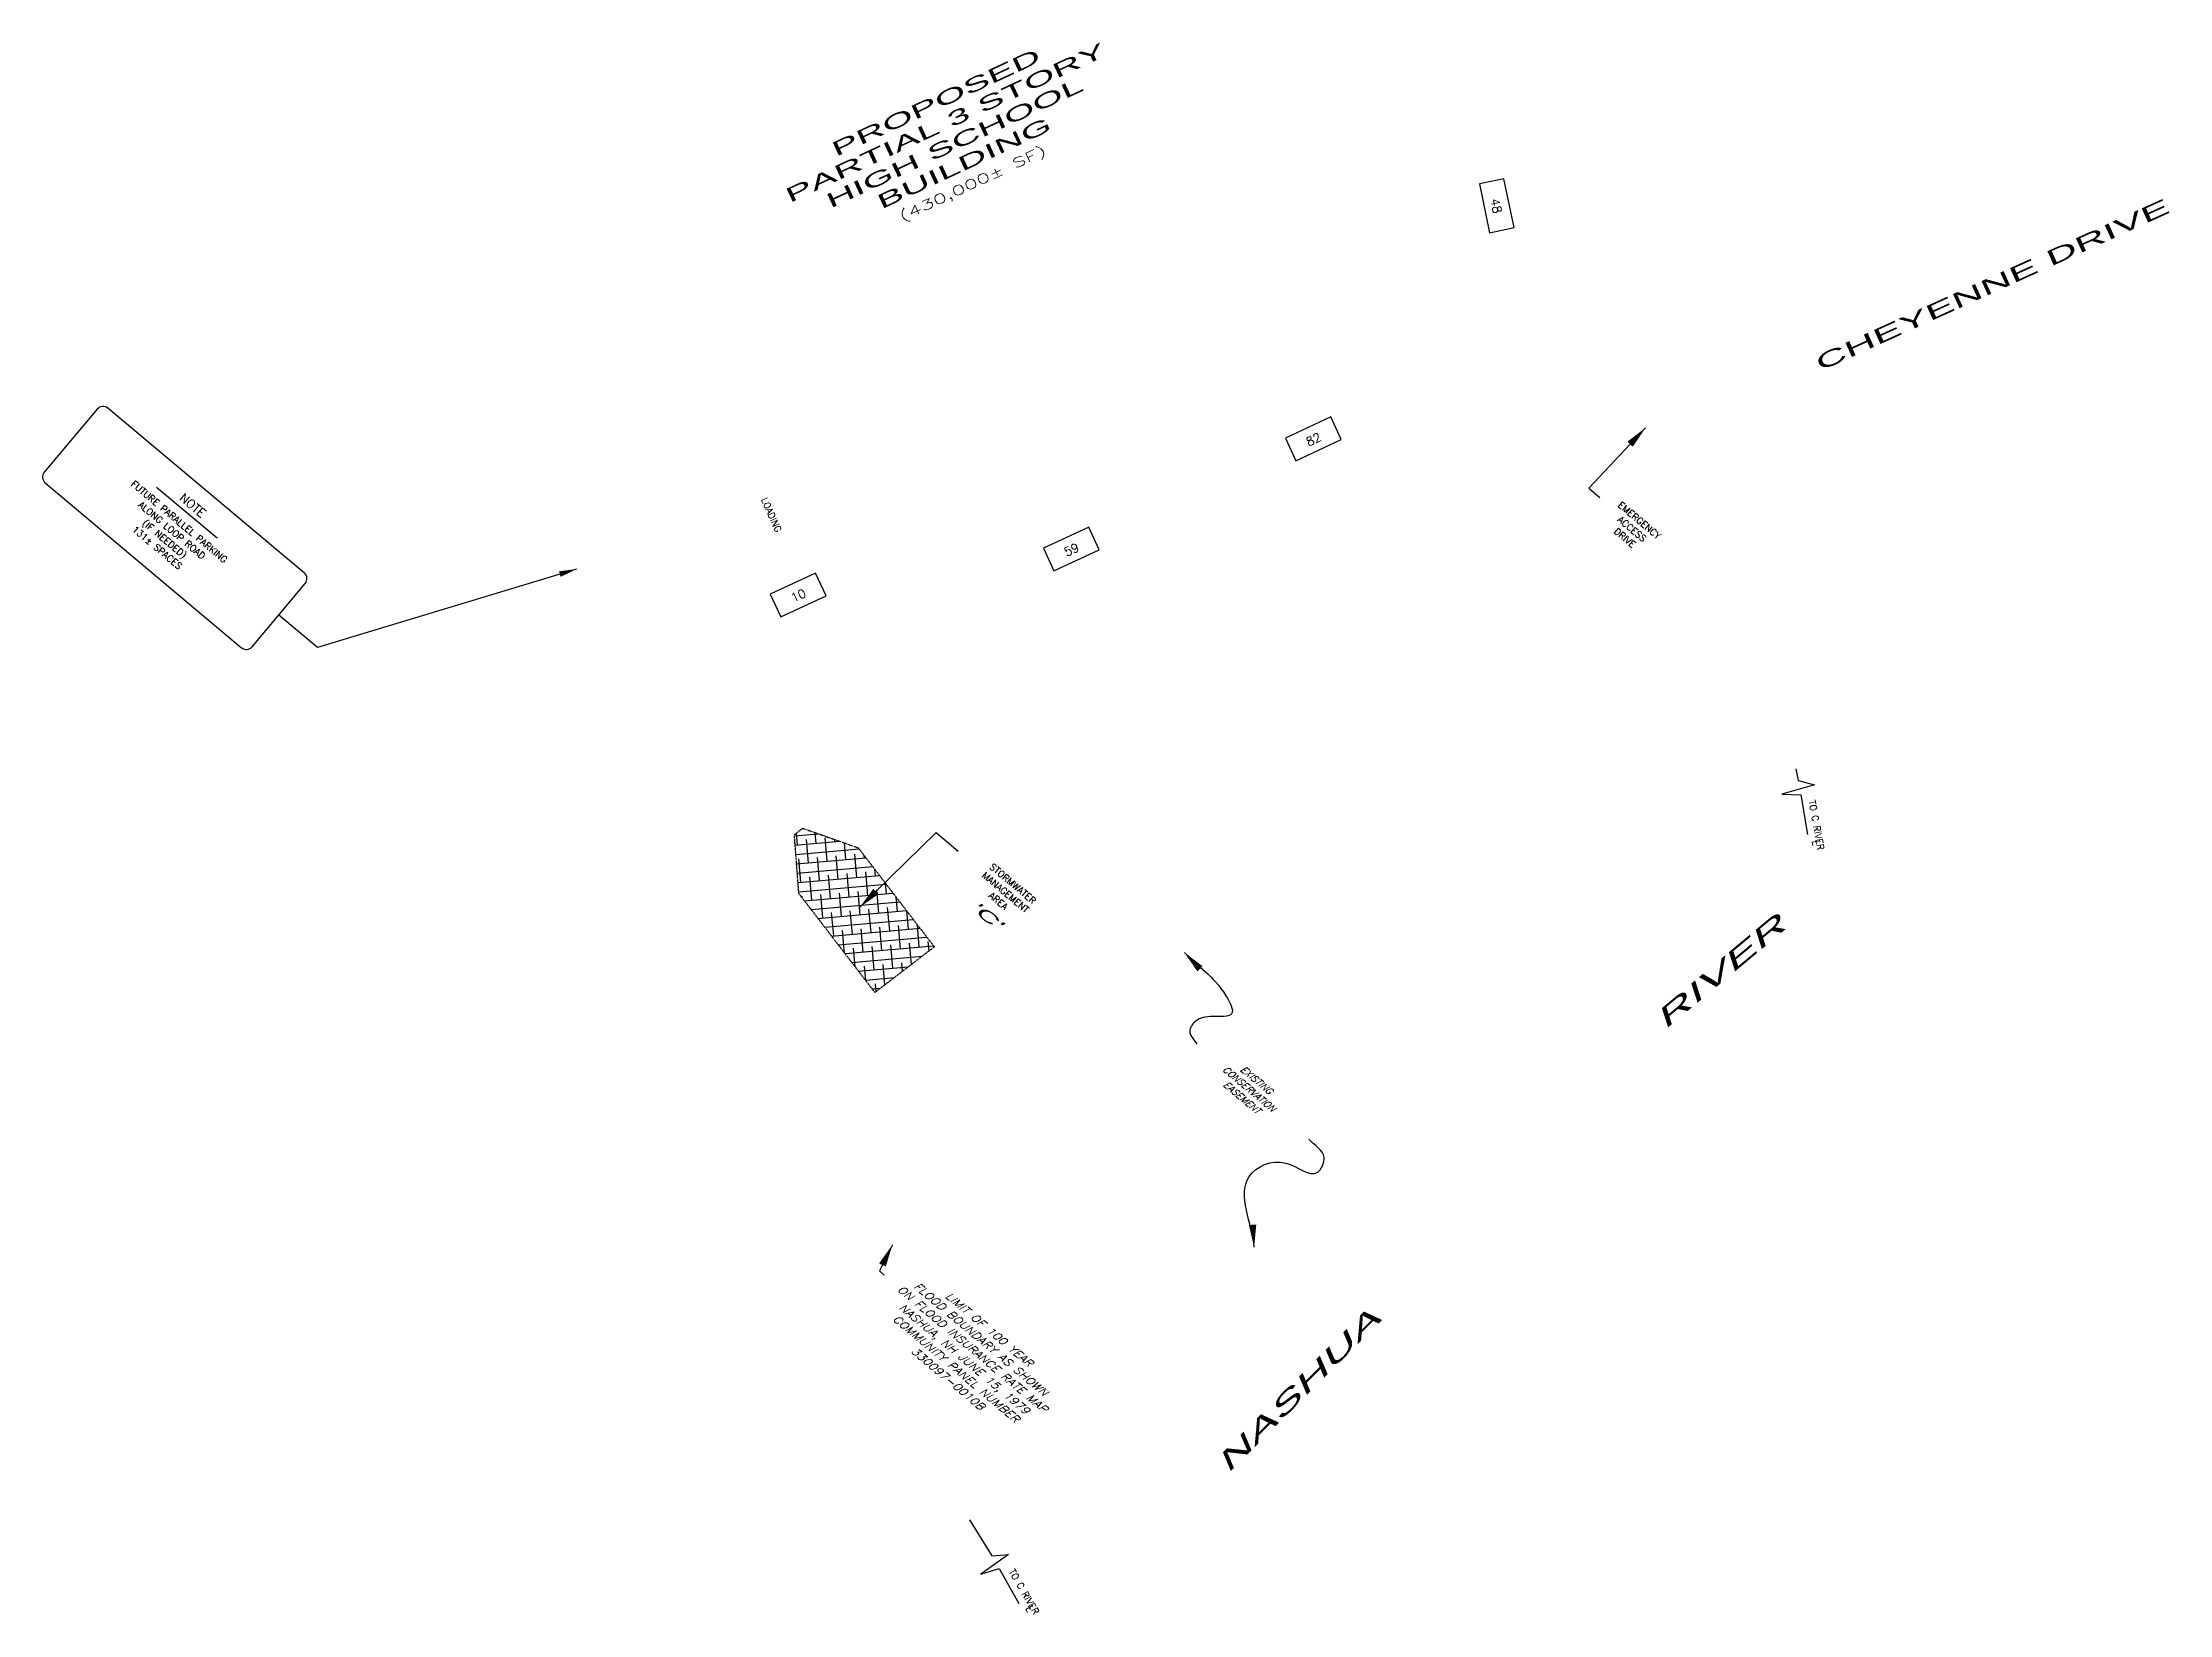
# Model space of a CAD drawing. Header units: feet. Extents: x 1024240 to 1026815, y 90191 to 94127.
# Drawn here: x 1025112 to 1026815, y 90191 to 91450 of the extents above; entities that cross this region are included whole.
import ezdxf
from ezdxf.enums import TextEntityAlignment as Align

# ---------------------------------------------------------------- set-up
doc = ezdxf.new("R2010")
doc.units = ezdxf.units.FT
doc.header["$MEASUREMENT"] = 0
doc.linetypes.add('DASHDOT2', pattern=[0.5, 0.25, -0.125, 0, -0.125])
for name, color, linetype in [('E6TIE-T', 3, 'Continuous'), ('E7FLT', 3, 'Continuous'), ('E7SNT', 3, 'Continuous'), ('P1SMA', 4, 'DASHDOT2'), ('P6STH', 9, 'Continuous'), ('P7BDT', 3, 'Continuous'), ('P7BUT', 3, 'Continuous'), ('P7BUT-SF', 4, 'Continuous'), ('P7MST', 3, 'Continuous'), ('P7PLS', 3, 'Continuous'), ('PBDL', 5, 'Continuous')]:
    doc.layers.add(name, color=color, linetype=linetype)
doc.styles.add('100BS', font='swiss.ttf', dxfattribs={"width": 2, "oblique": 22, "height": 9})
doc.styles.add('120BT', font='swiss.ttf', dxfattribs={"width": 2, "height": 11.5})
doc.styles.add('140BT', font='swiss.ttf', dxfattribs={"width": 2, "height": 12.43})
doc.styles.add('175BS', font='swiss.ttf', dxfattribs={"width": 2, "oblique": 22, "height": 15})
doc.styles.add('60L', font='simplex.shx', dxfattribs={"height": 5.3})
doc.styles.add('60S', font='simplex.shx', dxfattribs={"width": 1.15, "oblique": 22, "height": 6})
doc.styles.add('60SL', font='simplex.shx', dxfattribs={"oblique": 22, "height": 5.3})
doc.styles.add('80', font='simplex.shx', dxfattribs={"width": 1.66, "height": 7.7})
doc.styles.add('80L', font='simplex.shx', dxfattribs={"height": 7})
doc.dimstyles.get("Standard").update_dxf_attribs({"dimtxt": 0.18, "dimasz": 0.18, "dimexe": 0.18, "dimexo": 0.0625, "dimgap": 0.09, "dimtad": 0, "dimtih": 1, "dimtoh": 1, "dimdec": 4, "dimzin": 0, "dimdsep": 46, "dimtxsty": 'Standard', "dimcen": 0.09, "dimadec": 0, "dimazin": 0, "dimtfac": 1, "dimtdec": 4, "dimtofl": 0, "dimtmove": 0, "dimatfit": 3, "dimfxl": 1, "dimtolj": 1, "dimtzin": 0, "dimarcsym": 0})

msp = doc.modelspace()

# ---------------------------------------------------------------- texts
at = {"layer": 'E6TIE-T', "style": '60SL', "oblique": 22}
for s, p in [('EASEMENT', (1026070.3, 90603.5)), ('CONSERVATION', (1026076.1, 90610.4)), ('EXISTING', (1026082, 90617.4))]:
    msp.add_text(s, height=5.3, rotation=320, dxfattribs=at).set_placement(p, align=Align.CENTER)
at = {"layer": 'E7FLT', "style": '60S', "oblique": 22, "width": 1.15}
for s, p in [('ON FLOOD INSURANCE RATE MAP', (1025854.4, 90401.8)), ('FLOOD BOUNDARY AS SHOWN', (1025861, 90409.7)), ('LIMIT OF 100 YEAR', (1025867.7, 90417.5)), ('COMMUNITY PANEL NUMBER', (1025841.2, 90386)), ('NASHUA, NH JUNE 15, 1979', (1025847.8, 90393.9)), ('330097-0010B', (1025834.6, 90378.1))]:
    msp.add_text(s, height=6, rotation=320, dxfattribs=at).set_placement(p, align=Align.CENTER)
at = {"layer": 'E7SNT', "style": '140BT', "width": 2}
msp.add_text('CHEYENNE DRIVE', height=12.43, rotation=24.418, dxfattribs=at).set_placement((1026535.2, 91186.9))
at = {"layer": 'E7SNT', "style": '175BS', "oblique": 22, "width": 2}
for s, rotation, p in [('RIVER', 39.8605, (1026410.8, 90659.4)), ('NASHUA', 44.9502, (1026060.8, 90303.9))]:
    msp.add_text(s, height=15, rotation=rotation, dxfattribs=at).set_placement(p)
at = {"layer": 'P7BDT', "style": '60L'}
for s, rotation, p in [('TO C RIVER', 280.3742, (1026526, 90843)), ('L', 280.2795, (1026528.6, 90810.7)), ('TO C RIVER', 300.0231, (1025885.2, 90225.8)), ('L', 299.9284, (1025898.5, 90196.2))]:
    msp.add_text(s, height=5.3, rotation=rotation, dxfattribs=at).set_placement(p)
at = {"layer": 'P7BUT', "style": '120BT', "width": 2}
for s, p in [('PARTIAL 3 STORY', (1025837, 91380.9)), ('PROPOSED', (1025829.5, 91397.1)), ('HIGH SCHOOL', (1025844.5, 91364.8)), ('BUILDING', (1025852.1, 91348.6))]:
    msp.add_text(s, height=11.5, rotation=25, dxfattribs=at).set_placement(p, align=Align.CENTER)
at = {"layer": 'P7BUT-SF', "style": '80', "width": 1.66}
msp.add_text('(430,000%%P SF)', height=7.7, rotation=25, dxfattribs=at).set_placement((1025858.1, 91334), align=Align.CENTER)
at = {"layer": 'P7MST'}
for s, height, style, p in [('FUTURE PARALLEL PARKING', 5.3, '60L', (1025219.4, 91064.5)), ('ALONG LOOP ROAD', 5.3, '60L', (1025213.5, 91057.6)), ('NOTE', 7, '80L', (1025229.7, 91076.9)), ('EMERGENCY', 5.3, '60L', (1026388.8, 91065.5)), ('131%%p SPACES', 5.3, '60L', (1025201.8, 91043.7)), ('(IF NEEDED)', 5.3, '60L', (1025207.7, 91050.6)), ('DRIVE', 5.3, '60L', (1026377.1, 91051.6)), ('ACCESS', 5.3, '60L', (1026382.9, 91058.6)), ('MANAGEMENT', 5.3, '60L', (1025881.2, 90767.6)), ('STORMWATER', 5.3, '60L', (1025887, 90774.6)), ('AREA', 5.3, '60L', (1025875.4, 90760.7))]:
    msp.add_text(s, height=height, rotation=320, dxfattribs=dict(at, style=style)).set_placement(p, align=Align.CENTER)
at = {"layer": 'P7MST', "style": '60L'}
msp.add_text('LOADING', height=5.3, rotation=293.9347, dxfattribs=at).set_placement((1025687, 91084.3))
at = {"layer": 'P7MST', "style": '100BS', "oblique": 22, "width": 2}
msp.add_text("'C'", height=9, rotation=320, dxfattribs=at).set_placement((1025864.7, 90748), align=Align.CENTER)

# ---------------------------------------------------------------- blocks, each defined once
blk = doc.blocks.new('TNUM')
blk.add_lwpolyline([(-0.2, 0.1), (-0.2, -0.1), (0.2, -0.1), (0.2, 0.1)], close=True)
at = {"style": '80L'}
blk.add_attdef('????', text='', height=0.07, dxfattribs=at).set_placement((0, -0.04), align=Align.CENTER)

# ---------------------------------------------------------------- hatches: boundary and pattern name
at = {"layer": 'P6STH'}
h = msp.add_hatch(dxfattribs=at)
h.set_pattern_fill('ANSI38', color=256, scale=60, style=0)
h.set_pattern_definition([(5, (0, 0), (-0.65366807, 7.471460236), []), (95, (0, 0), (-8.778796377, 14.2892524), [18.75, -11.25])])
h.paths.add_polyline_path([(1025778.2, 90689.5), (1025717.3, 90768.8), (1025713.7, 90815.8), (1025720.4, 90821), (1025764.9, 90805.3), (1025825.8, 90726)])

# ---------------------------------------------------------------- linework, layer by layer
at = {"layer": 'P1SMA', "flags": 128}
msp.add_lwpolyline([(1025778.2, 90689.5), (1025717.3, 90768.8), (1025713.7, 90815.8), (1025720.4, 90821), (1025764.9, 90805.3), (1025825.8, 90726)], close=True, dxfattribs=at)
at = {"layer": 'P7MST'}
msp.add_line((1025202.9, 91094.3), (1025251.5, 91053.5), dxfattribs=at)
at = {"layer": 'P7MST', "color": 6}
msp.add_lwpolyline([(1025113, 91106.1, 0.414214), (1025113.8, 91097.7), (1025271.1, 90965.6, 0.414214), (1025279.6, 90966.4), (1025322, 91017, 0.414214), (1025321.3, 91025.4), (1025163.9, 91157.5, 0.414214), (1025155.5, 91156.7)], format="xyb", close=True, dxfattribs=at)
at = {"layer": 'PBDL', "flags": 128}
for points in [[(1026515.7, 90868.5), (1026517.7, 90859.2), (1026530.7, 90855.8), (1026504.4, 90848.4), (1026519.8, 90847.8), (1026525.1, 90816.1)], [(1025854, 90267.2), (1025871.9, 90238.3), (1025885.3, 90239.5), (1025863.1, 90223.6), (1025877.7, 90228.2), (1025893.4, 90200.1)]]:
    msp.add_lwpolyline(points, dxfattribs=at)

# ---------------------------------------------------------------- block references
at = {"layer": 'P7PLS', "yscale": 100, "zscale": 100}
for p, xscale, rotation, values in [((1026276.2, 91319.6), 99.99999999999963, 281.6985001629401, {'????': '48'}), ((1026129.3, 91132.9), 100.0000000000326, 24.93816079102908, {'????': '82'}), ((1025935.5, 91044.6), 100.0000000000326, 24.93816079102908, {'????': '59'}), ((1025716.7, 91007.9), 100.0000000000326, 24.93816079102908, {'????': '10'})]:
    msp.add_blockref('TNUM', p, dxfattribs=dict(at, xscale=xscale, rotation=rotation)).add_auto_attribs(values)

msp.set_redraw_order([(e.dxf.handle, doc.entitydb.next_handle()) for e in msp.query("TEXT MTEXT ATTDEF DIMENSION ARC_DIMENSION")])  # texts and dimensions are drawn at this point

# ---------------------------------------------------------------- leaders
at = {"layer": 'E6TIE-T', "path_type": 1}
for points in [[(1026026.1, 90721.4), (1026059.3, 90686.9), (1026063.9, 90672.5), (1026048.7, 90670.2), (1026034.9, 90666.3), (1026030.3, 90658.1), (1026035.9, 90648.2)], [(1026081.9, 90485.5), (1026078, 90542), (1026107.2, 90552.9), (1026132.8, 90545.7), (1026137.9, 90557.3), (1026125.8, 90572)]]:
    msp.add_leader(points, dimstyle='Standard', override={"dimscale": 100, "dimexo": 0.0625, "dimdec": 4, "dimtxsty": '60S', "dimaunit": 0}, dxfattribs=at)
at = {"layer": 'E7FLT'}
msp.add_leader([(1025792.2, 90487.4), (1025781.9, 90466.5), (1025785.7, 90463.2)], dimstyle='Standard', override={"dimscale": 100, "dimexo": 0.0625, "dimdec": 4, "dimtxsty": '60S', "dimaunit": 0}, dxfattribs=at)
at = {"layer": 'P7MST'}
for points, override in [([(1026395.3, 91141.7), (1026349.8, 91093.3), (1026358.8, 91085.9)], {"dimscale": 100, "dimexo": 0.0625, "dimdec": 4, "dimtxsty": '60S', "dimaunit": 0}), ([(1025539.3, 91028.6), (1025331.7, 90965.8), (1025300.8, 90991.7)], {"dimscale": 100, "dimasz": 0.14, "dimexo": 0.0625, "dimdec": 4, "dimtxsty": '60S', "dimaunit": 0}), ([(1025766.1, 90757.8), (1025827.3, 90817.5), (1025845, 90802.7)], {"dimscale": 100, "dimexo": 0.0625, "dimdec": 4, "dimtxsty": '60S', "dimaunit": 0})]:
    msp.add_leader(points, dimstyle='Standard', override=override, dxfattribs=at)

doc.saveas('drawing.dxf')
